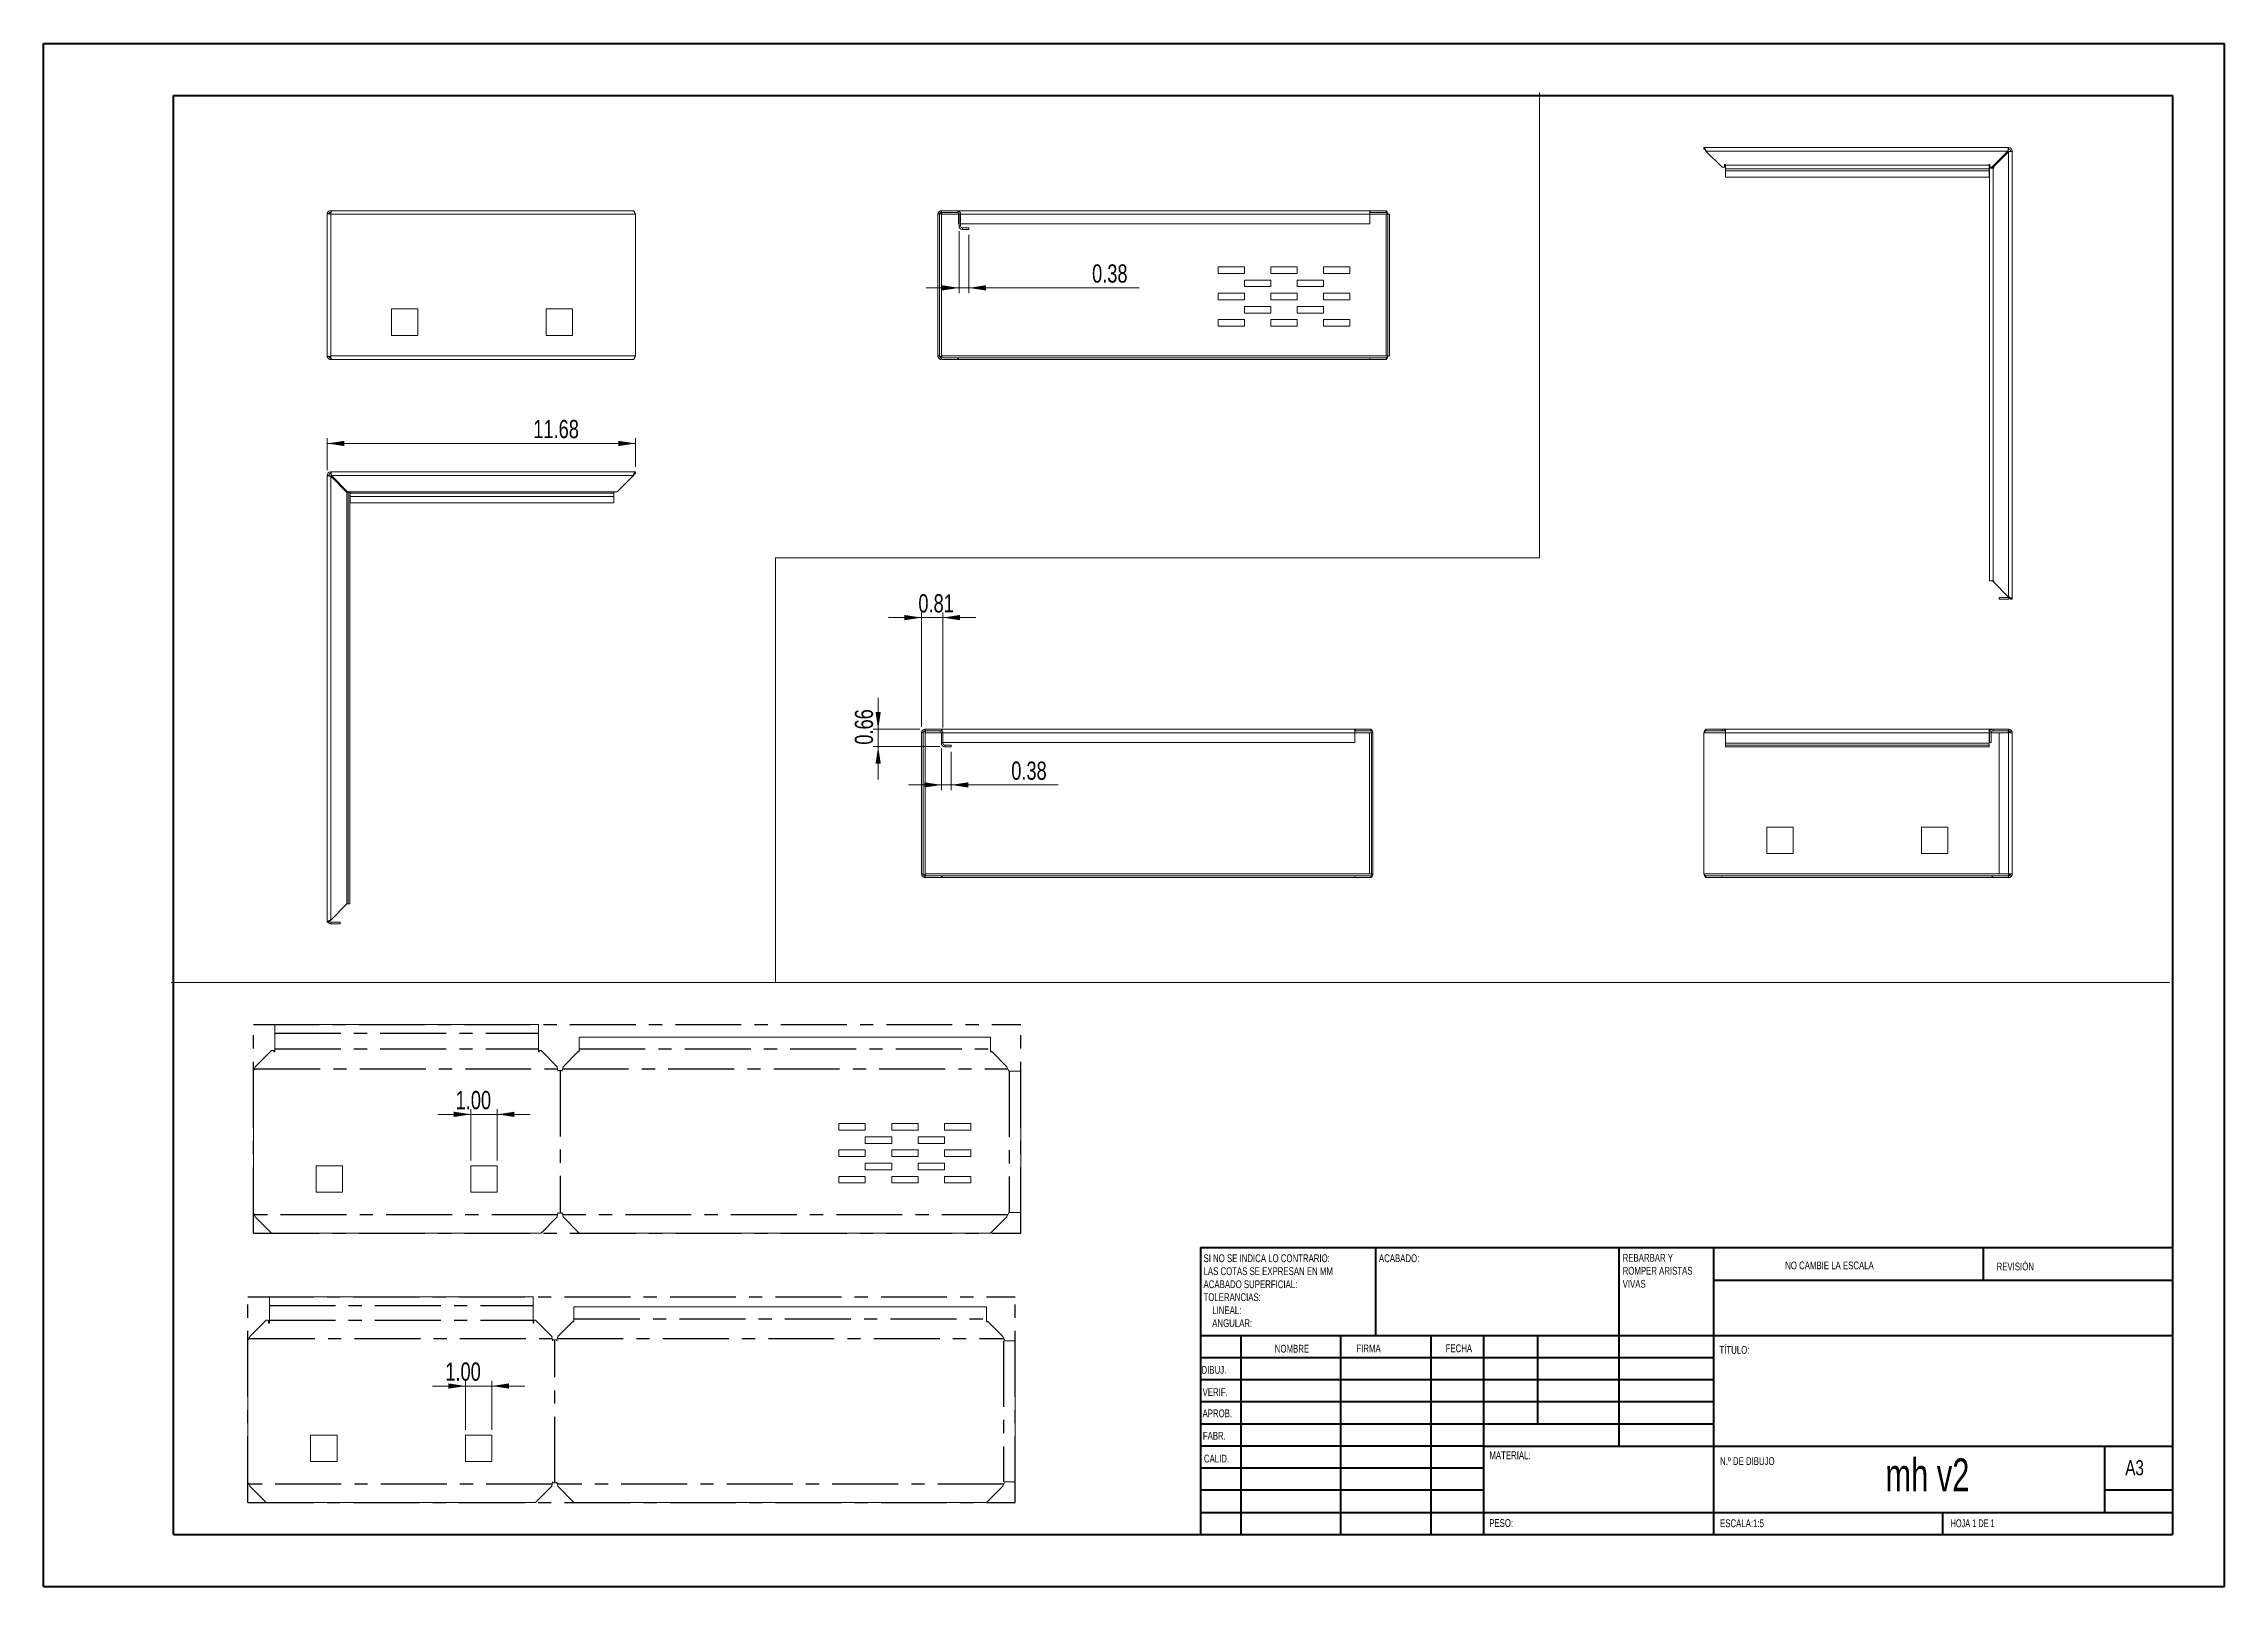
# Paper-space layout 'Hoja4' of a CAD drawing. Header units: inches. Extents: x 0 to 16.5, y 0 to 11.7.
import ezdxf

# ---------------------------------------------------------------- set-up
doc = ezdxf.new("R2010")
doc.units = ezdxf.units.IN
doc.header["$MEASUREMENT"] = 0
doc.linetypes.add('CENTERX2', pattern=[0.8, 0.5, -0.1, 0.1, -0.1])
doc.styles.add('SLDTEXTSTYLE0', font='TXT', dxfattribs={"width": 0.7})
doc.styles.add('SLDTEXTSTYLE1', font='TXT', dxfattribs={"width": 0.75})
doc.styles.add('SLDTEXTSTYLE2', font='TXT', dxfattribs={"width": 0.681818})
doc.dimstyles.new('SLDDIMSTYLE10', dxfattribs={"dimtxt": 0.137795, "dimasz": 0.13, "dimexe": 0, "dimexo": 0.0625, "dimgap": 0.034449, "dimtad": 1, "dimlfac": 5, "dimrnd": 1e-09, "dimzin": 4, "dimdsep": 46, "dimtxsty": 'SLDTEXTSTYLE1', "dimsah": 1, "dimcen": 0.09, "dimadec": 0, "dimazin": 1, "dimtfac": 1, "dimtmove": 0, "dimatfit": 0, "dimfxl": 1, "dimfrac": 2, "dimtolj": 1, "dimtzin": 12, "dimarcsym": 0})
doc.dimstyles.new('SLDDIMSTYLE5', dxfattribs={"dimtxt": 0.137795, "dimasz": 0.13, "dimexe": 0, "dimexo": 0.0625, "dimgap": 0.034449, "dimtad": 1, "dimlfac": 5, "dimrnd": 1e-09, "dimzin": 12, "dimdsep": 46, "dimtxsty": 'SLDTEXTSTYLE1', "dimsah": 1, "dimcen": 0.09, "dimadec": 0, "dimazin": 3, "dimtfac": 1, "dimtofl": 0, "dimtmove": 0, "dimatfit": 3, "dimfxl": 1, "dimfrac": 2, "dimtolj": 1, "dimtzin": 12, "dimarcsym": 0})
doc.dimstyles.new('SLDDIMSTYLE9', dxfattribs={"dimtxt": 0.137795, "dimasz": 0.13, "dimexe": 0, "dimexo": 0.0625, "dimgap": 0.034449, "dimtad": 1, "dimlfac": 5, "dimrnd": 1e-09, "dimdsep": 46, "dimtxsty": 'SLDTEXTSTYLE1', "dimsah": 1, "dimcen": 0.09, "dimadec": 0, "dimazin": 2, "dimtfac": 1, "dimtmove": 0, "dimatfit": 0, "dimfxl": 1, "dimfrac": 2, "dimtolj": 1, "dimtzin": 12, "dimarcsym": 0})

psp = doc.layouts.new('Hoja4')

# ---------------------------------------------------------------- texts
at = {"color": 7, "linetype": 'Continuous', "lineweight": 0}
for s, insert, char_height, attachment_point, style in [('ACABADO:', (10.128, 2.525), 0.05906, 1, 'SLDTEXTSTYLE1'), ('NO CAMBIE LA ESCALA', (13.2084, 2.4704), 0.059055, 1, 'SLDTEXTSTYLE1'), ('REVISIÓN', (14.8113, 2.4626), 0.05906, 1, 'SLDTEXTSTYLE1'), ('NOMBRE', (9.3386, 1.8392), 0.05906, 1, 'SLDTEXTSTYLE1'), ('FIRMA', (9.9572, 1.8416), 0.05906, 1, 'SLDTEXTSTYLE1'), ('FECHA', (10.6336, 1.8422), 0.05906, 1, 'SLDTEXTSTYLE1'), ('TÍTULO:', (12.71, 1.8304), 0.05906, 1, 'SLDTEXTSTYLE1'), ('DIBUJ.', (8.7831, 1.6789), 0.05906, 1, 'SLDTEXTSTYLE1'), ('VERIF.', (8.7909, 1.5106), 0.05906, 1, 'SLDTEXTSTYLE1'), ('APROB.', (8.7906, 1.3496), 0.05906, 1, 'SLDTEXTSTYLE1'), ('FABR.', (8.7927, 1.1791), 0.05906, 1, 'SLDTEXTSTYLE1'), ('CALID.', (8.8011, 1.0065), 0.05906, 1, 'SLDTEXTSTYLE1'), ('MATERIAL:', (10.9655, 1.0315), 0.05906, 1, 'SLDTEXTSTYLE1'), ('N.º DE DIBUJO', (12.7147, 0.9875), 0.059055, 1, 'SLDTEXTSTYLE1'), ('mh v2', (14.2866, 0.9782), 0.25, 2, 'SLDTEXTSTYLE0'), ('A3', (15.7874, 0.9652), 0.11458, 1, 'SLDTEXTSTYLE1'), ('PESO:', (10.9644, 0.5183), 0.059, 1, 'SLDTEXTSTYLE1'), ('ESCALA:1:5', (12.7147, 0.5163), 0.05906, 1, 'SLDTEXTSTYLE1'), ('HOJA 1 DE 1', (14.4629, 0.5163), 0.059055, 1, 'SLDTEXTSTYLE2')]:
    psp.add_mtext(s, dxfattribs=dict(at, insert=insert, char_height=char_height, attachment_point=attachment_point, style=style))

# ---------------------------------------------------------------- blocks, each defined once
blk = doc.blocks.new('SW_NOTE_6')
at = {"color": 0, "linetype": 'Continuous', "lineweight": 0, "attachment_point": 1, "style": 'SLDTEXTSTYLE1'}
for s, insert, char_height in [('REBARBAR Y', (0, 0.076), 0.0591), ('VIVAS', (0, -0.121), 0.0591), ('ROMPER ARISTAS', (0, -0.022), 0.05906)]:
    blk.add_mtext(s, dxfattribs=dict(at, insert=insert, char_height=char_height))
blk = doc.blocks.new('SW_NOTE_7')
at = {"color": 0, "linetype": 'Continuous', "lineweight": 0, "attachment_point": 1, "style": 'SLDTEXTSTYLE1'}
for s, insert, char_height in [('SI NO SE INDICA LO CONTRARIO:', (0, 0.076), 0.05906), ('ACABADO SUPERFICIAL:', (0, -0.121), 0.05906), ('LAS COTAS SE EXPRESAN EN MM', (0, -0.022), 0.05906), ('TOLERANCIAS:', (0, -0.219), 0.05906), ('LINEAL:', (0.066, -0.318), 0.0591), ('ANGULAR:', (0.066, -0.416), 0.0591)]:
    blk.add_mtext(s, dxfattribs=dict(at, insert=insert, char_height=char_height))
blk = doc.blocks.new('_D_19')
at = {"color": 7, "linetype": 'Continuous', "lineweight": 0}
for p, q in [((2.153, 8.468), (2.153, 8.71)), ((2.153, 8.671), (4.49, 8.671)), ((4.49, 8.495), (4.49, 8.71))]:
    blk.add_line(p, q, dxfattribs=at)
for points in [[(2.153, 8.671), (2.283, 8.651), (2.283, 8.691)], [(4.49, 8.671), (4.36, 8.691), (4.36, 8.651)]]:
    blk.add_solid(points, dxfattribs=at)
at = {"color": 7, "linetype": 'Continuous', "lineweight": 0, "insert": (3.716, 8.849), "char_height": 0.1378, "attachment_point": 1, "style": 'SLDTEXTSTYLE1'}
blk.add_mtext('11.68', dxfattribs=at)
blk = doc.blocks.new('_D_20')
at = {"color": 7, "linetype": 'Continuous', "lineweight": 0}
for p, q in [((6.944, 10.28), (6.944, 9.811)), ((7.019, 10.253), (7.019, 9.811)), ((6.944, 9.85), (6.694, 9.85)), ((6.944, 9.85), (7.019, 9.85)), ((7.019, 9.85), (8.309, 9.85))]:
    blk.add_line(p, q, dxfattribs=at)
for points in [[(6.944, 9.85), (6.814, 9.87), (6.814, 9.83)], [(7.019, 9.85), (7.149, 9.83), (7.149, 9.87)]]:
    blk.add_solid(points, dxfattribs=at)
at = {"color": 7, "linetype": 'Continuous', "lineweight": 0, "insert": (7.953, 10.028), "char_height": 0.1378, "attachment_point": 1, "style": 'SLDTEXTSTYLE1'}
blk.add_mtext('0.38', dxfattribs=at)
blk = doc.blocks.new('_D_21')
at = {"color": 7, "linetype": 'Continuous', "lineweight": 0}
for p, q in [((3.243, 3.586), (2.993, 3.586)), ((3.243, 3.236), (3.243, 3.625)), ((3.443, 3.586), (3.243, 3.586)), ((3.443, 3.236), (3.443, 3.625)), ((3.443, 3.586), (3.693, 3.586))]:
    blk.add_line(p, q, dxfattribs=at)
for points in [[(3.243, 3.586), (3.113, 3.606), (3.113, 3.566)], [(3.443, 3.586), (3.573, 3.566), (3.573, 3.606)]]:
    blk.add_solid(points, dxfattribs=at)
at = {"color": 7, "linetype": 'Continuous', "lineweight": 0, "insert": (3.127, 3.763), "char_height": 0.1378, "attachment_point": 1, "style": 'SLDTEXTSTYLE1'}
blk.add_mtext('1.00', dxfattribs=at)
blk = doc.blocks.new('_D_22')
at = {"color": 7, "linetype": 'Continuous', "lineweight": 0}
for p, q in [((6.81, 6.36), (6.81, 6.043)), ((6.885, 6.333), (6.885, 6.043)), ((6.81, 6.083), (6.56, 6.083)), ((6.885, 6.083), (6.81, 6.083)), ((6.885, 6.083), (7.696, 6.083))]:
    blk.add_line(p, q, dxfattribs=at)
for points in [[(6.81, 6.083), (6.68, 6.103), (6.68, 6.063)], [(6.885, 6.083), (7.015, 6.063), (7.015, 6.103)]]:
    blk.add_solid(points, dxfattribs=at)
at = {"color": 7, "linetype": 'Continuous', "lineweight": 0, "insert": (7.34, 6.26), "char_height": 0.1378, "attachment_point": 1, "style": 'SLDTEXTSTYLE1'}
blk.add_mtext('0.38', dxfattribs=at)
blk = doc.blocks.new('_D_23')
at = {"color": 7, "linetype": 'Continuous', "lineweight": 0}
for p, q in [((6.331, 6.505), (6.331, 6.744)), ((6.648, 6.505), (6.292, 6.505)), ((6.331, 6.373), (6.331, 6.505)), ((6.798, 6.373), (6.292, 6.373)), ((6.331, 6.373), (6.331, 6.123))]:
    blk.add_line(p, q, dxfattribs=at)
for points in [[(6.331, 6.505), (6.351, 6.635), (6.311, 6.635)], [(6.331, 6.373), (6.311, 6.243), (6.351, 6.243)]]:
    blk.add_solid(points, dxfattribs=at)
at = {"color": 7, "linetype": 'Continuous', "lineweight": 0, "insert": (6.154, 6.388), "char_height": 0.1378, "attachment_point": 1, "rotation": 90, "style": 'SLDTEXTSTYLE1'}
blk.add_mtext('0.66', dxfattribs=at)
blk = doc.blocks.new('_D_24')
at = {"color": 7, "linetype": 'Continuous', "lineweight": 0}
for p, q in [((6.66, 7.351), (6.41, 7.351)), ((6.66, 6.524), (6.66, 7.39)), ((6.66, 7.351), (6.822, 7.351)), ((6.822, 6.517), (6.822, 7.39)), ((6.822, 7.351), (7.072, 7.351))]:
    blk.add_line(p, q, dxfattribs=at)
for points in [[(6.66, 7.351), (6.53, 7.371), (6.53, 7.331)], [(6.822, 7.351), (6.952, 7.331), (6.952, 7.371)]]:
    blk.add_solid(points, dxfattribs=at)
at = {"color": 7, "linetype": 'Continuous', "lineweight": 0, "insert": (6.636, 7.528), "char_height": 0.1378, "attachment_point": 1, "style": 'SLDTEXTSTYLE1'}
blk.add_mtext('0.81', dxfattribs=at)
blk = doc.blocks.new('_D_25')
at = {"color": 7, "linetype": 'Continuous', "lineweight": 0}
for p, q in [((3.202, 1.527), (2.952, 1.527)), ((3.202, 1.194), (3.202, 1.566)), ((3.402, 1.527), (3.202, 1.527)), ((3.402, 1.194), (3.402, 1.566)), ((3.402, 1.527), (3.652, 1.527))]:
    blk.add_line(p, q, dxfattribs=at)
for points in [[(3.202, 1.527), (3.072, 1.547), (3.072, 1.507)], [(3.402, 1.527), (3.532, 1.507), (3.532, 1.547)]]:
    blk.add_solid(points, dxfattribs=at)
at = {"color": 7, "linetype": 'Continuous', "lineweight": 0, "insert": (3.049, 1.705), "char_height": 0.1378, "attachment_point": 1, "style": 'SLDTEXTSTYLE1'}
blk.add_mtext('1.00', dxfattribs=at)

# ---------------------------------------------------------------- dimensions: what is measured, and where the dimension line sits
at = {"color": 7, "linetype": 'Continuous', "lineweight": 0}
for base, p1, p2, dimstyle, picture, middle in [((7.0192766926, 9.8501475829), (6.9442766926, 10.3195499689), (7.0192766926, 10.2925899689), 'SLDDIMSTYLE9', '_D_20', (8.1309670841, 9.8501475829)), ((4.48976, 8.67098), (2.1528, 8.42843), (4.48976, 8.45539), 'SLDDIMSTYLE5', '_D_19', (3.94472, 8.67098)), ((6.8221, 7.3507), (6.6602, 6.4846), (6.8221, 6.4776), 'SLDDIMSTYLE9', '_D_24', (6.8145, 7.3507)), ((6.8101753219, 6.0827235864), (6.8851753219, 6.3726243804), (6.8101753219, 6.3995843804), 'SLDDIMSTYLE9', '_D_22', (7.5182501996, 6.0827235864)), ((3.243, 3.5856), (3.443, 3.1968), (3.243, 3.1968), 'SLDDIMSTYLE10', '_D_21', (3.3051, 3.5856)), ((3.2023, 1.527), (3.4023, 1.1542), (3.2023, 1.1542), 'SLDDIMSTYLE10', '_D_25', (3.2268, 1.527))]:
    dim = psp.add_linear_dim(base=base, p1=p1, p2=p2, dimstyle=dimstyle, dxfattribs=at)
    dim.commit()
    dim.dimension.update_dxf_attribs({"geometry": picture, "text_midpoint": middle, "dimtype": 160})
dim = psp.add_linear_dim(base=(6.3314, 6.5046), p1=(6.8371, 6.3726), p2=(6.6872, 6.5046), angle=90, dimstyle='SLDDIMSTYLE9', dxfattribs=at)
dim.commit()
dim.dimension.update_dxf_attribs({"geometry": '_D_23', "text_midpoint": (6.3314, 6.5662), "dimtype": 160})

# ---------------------------------------------------------------- linework, layer by layer
at = {"color": 7, "linetype": 'Continuous', "lineweight": 40}
for p, q in [((0.0031, 0.0085), (0.0031, 11.7014)), ((0.0031, 11.7014), (16.5385, 11.7014)), ((16.5385, 0.0085), (16.5385, 11.7014)), ((0.9874, 0.4022), (0.9874, 11.3077)), ((0.9874, 11.3077), (16.1448, 11.3077)), ((16.1448, 11.3077), (16.1448, 0.4022)), ((8.7748, 2.5774), (16.1448, 2.5774)), ((8.7748, 2.5774), (8.7748, 0.4022)), ((10.1055, 1.9081), (10.1055, 2.5774)), ((11.948, 2.5774), (11.948, 1.0714)), ((12.6645, 2.5774), (12.6645, 0.4022)), ((14.7118, 2.3264), (14.7118, 2.5774)), ((16.1448, 2.3264), (12.6645, 2.3264)), ((16.1448, 1.9081), (8.7748, 1.9081)), ((9.0818, 1.9081), (9.0818, 0.4022)), ((9.8374, 1.9081), (9.8374, 0.4022)), ((10.5227, 1.9081), (10.5227, 0.4022)), ((10.9244, 0.4022), (10.9244, 1.9081)), ((11.3338, 1.2388), (11.3338, 1.9081)), ((12.6645, 1.7407), (8.7748, 1.7407)), ((12.6645, 1.5734), (8.7748, 1.5734)), ((12.6645, 1.4061), (8.7748, 1.4061)), ((12.6645, 1.2388), (8.7748, 1.2388)), ((10.9244, 1.0714), (8.7748, 1.0714)), ((10.9244, 1.0714), (16.1448, 1.0714)), ((15.633, 0.5695), (15.633, 1.0714)), ((10.9244, 0.9041), (8.7748, 0.9041)), ((10.9244, 0.7368), (8.7748, 0.7368)), ((16.1448, 0.7368), (15.633, 0.7368)), ((8.7748, 0.5695), (16.1448, 0.5695)), ((14.4047, 0.4022), (14.4047, 0.5695)), ((0.9874, 0.4022), (16.1448, 0.4022)), ((0.0031, 0.0085), (16.5385, 0.0085))]:
    psp.add_line(p, q, dxfattribs=at)
at = {"color": 7, "linetype": 'Continuous', "lineweight": 0}
for p, q in [((11.3443, 11.3313), (11.3443, 7.8045)), ((5.5534, 7.8045), (11.3443, 7.8045)), ((5.5534, 7.8045), (5.5534, 4.5844)), ((0.9696, 4.5844), (16.1243, 4.5844))]:
    psp.add_line(p, q, dxfattribs=at)
at = {"color": 7, "linetype": 'Continuous', "lineweight": 15}
for p, q in [((12.5927, 10.9021), (12.5927, 10.9141)), ((12.5927, 10.9141), (14.9027, 10.9141)), ((14.9027, 10.9141), (14.9027, 10.9021)), ((12.7307, 10.7641), (12.6077, 10.8871)), ((12.6077, 10.8871), (14.8972, 10.8871)), ((12.7493, 10.7641), (12.7307, 10.7641)), ((12.7552, 10.7851), (12.7493, 10.7851)), ((12.7493, 10.7851), (12.7493, 10.7641)), ((12.7493, 10.7641), (12.7552, 10.7641)), ((12.7552, 10.7791), (12.7552, 10.7851)), ((12.7552, 10.7791), (14.7552, 10.7791)), ((12.7552, 10.7522), (12.7552, 10.7791)), ((14.7552, 10.7522), (12.7552, 10.7522)), ((12.7552, 10.7522), (12.7552, 10.7372)), ((14.7612, 10.7851), (14.7552, 10.7851)), ((14.7552, 10.7851), (14.7552, 10.7791)), ((14.7552, 10.7791), (14.7552, 10.7522)), ((14.7552, 10.7641), (14.7612, 10.7641)), ((14.7552, 10.7372), (14.7552, 10.7522)), ((14.7578, 7.6298), (14.7578, 10.7585)), ((14.7578, 10.7585), (14.7847, 10.7585)), ((14.7612, 10.7641), (14.7612, 10.7851)), ((14.7742, 10.7641), (14.7612, 10.7641)), ((14.8972, 10.8871), (14.7742, 10.7641)), ((14.7857, 10.7645), (14.7797, 10.7585)), ((14.7847, 10.7585), (14.7847, 7.6298)), ((14.7907, 10.7585), (14.7847, 10.7585)), ((14.7857, 10.7645), (14.9027, 10.8815)), ((14.7857, 10.7645), (14.7907, 10.7645)), ((14.7907, 10.7645), (14.7907, 10.7585)), ((14.9027, 7.5068), (14.9027, 10.8815)), ((14.9297, 10.8871), (14.9177, 10.8871)), ((14.9297, 10.8871), (14.9297, 7.5187)), ((12.7552, 10.7372), (14.7552, 10.7372)), ((12.7552, 10.6891), (12.7552, 10.7372)), ((14.7552, 10.6891), (12.7552, 10.6891)), ((14.7552, 10.7372), (14.7552, 10.6891)), ((2.1798, 10.4345), (2.1798, 10.4226)), ((2.1853, 10.4345), (2.1798, 10.4345)), ((4.4748, 10.4345), (2.1853, 10.4345)), ((6.8112, 10.4226), (6.8112, 10.4345)), ((6.8112, 10.4345), (6.9343, 10.4345)), ((6.8112, 10.4226), (6.9343, 10.4226)), ((6.9343, 10.4345), (6.9343, 10.4226)), ((6.9398, 10.4345), (6.9343, 10.4345)), ((6.9398, 10.4324), (6.9398, 10.4345)), ((6.9398, 10.4345), (10.0585, 10.4345)), ((6.9398, 10.4076), (6.9398, 10.4182)), ((10.0585, 10.4345), (10.0585, 10.4076)), ((10.0645, 10.4345), (10.0585, 10.4345)), ((10.0585, 10.4226), (10.0645, 10.4226)), ((10.0645, 10.4226), (10.0645, 10.4345)), ((10.0645, 10.4345), (10.1816, 10.4345)), ((10.0645, 10.4226), (10.1816, 10.4226)), ((10.1816, 10.4226), (10.1816, 10.4345)), ((2.1528, 10.4126), (2.1528, 10.4076)), ((2.1798, 10.4126), (2.1528, 10.4126)), ((2.1528, 10.4076), (2.1528, 9.3345)), ((2.1798, 10.4126), (2.1798, 10.4076)), ((4.4898, 10.4076), (2.1798, 10.4076)), ((2.1798, 10.4076), (2.1798, 9.3345)), ((4.4898, 10.4076), (4.4898, 9.3345)), ((6.7962, 10.4076), (6.7843, 10.4076)), ((6.7843, 10.4076), (6.7843, 9.3345)), ((6.7962, 10.4126), (6.8112, 10.4126)), ((6.7962, 10.4076), (6.7962, 9.3345)), ((6.8112, 10.4126), (6.8112, 10.4076)), ((6.8112, 10.4076), (6.9398, 10.4076)), ((6.8112, 10.4076), (6.8112, 9.3345)), ((6.9398, 10.3345), (6.9398, 10.4076)), ((6.9443, 10.4076), (6.9398, 10.4076)), ((6.9443, 10.3345), (6.9398, 10.3345)), ((6.9443, 10.3195), (6.9443, 10.4076)), ((6.9443, 10.4076), (6.9562, 10.4076)), ((6.9562, 10.3195), (6.9443, 10.3195)), ((6.9562, 10.3195), (6.9562, 10.4076)), ((10.0585, 10.4076), (6.9562, 10.4076)), ((10.0585, 10.3345), (6.9562, 10.3345)), ((6.9712, 10.3045), (6.9712, 10.2926)), ((6.9712, 10.3045), (7.0193, 10.3045)), ((6.9712, 10.2926), (7.0193, 10.2926)), ((7.0193, 10.2926), (7.0193, 10.3045)), ((10.0585, 10.4076), (10.0585, 10.3345)), ((10.0585, 10.4076), (10.1816, 10.4076)), ((10.1816, 10.4076), (10.1816, 9.3345)), ((10.1966, 10.4076), (10.1816, 10.4076)), ((10.1966, 10.4076), (10.1966, 9.3345)), ((10.2085, 10.4076), (10.1966, 10.4076)), ((10.2085, 10.4076), (10.2085, 9.3345)), ((9.1085, 10.0097), (8.9085, 10.0097)), ((8.9085, 10.0097), (8.9085, 9.9597)), ((8.9085, 9.9597), (9.1085, 9.9597)), ((9.1085, 9.9597), (9.1085, 10.0097)), ((9.5085, 10.0097), (9.3085, 10.0097)), ((9.3085, 10.0097), (9.3085, 9.9597)), ((9.3085, 9.9597), (9.5085, 9.9597)), ((9.5085, 9.9597), (9.5085, 10.0097)), ((9.9085, 10.0097), (9.7085, 10.0097)), ((9.7085, 10.0097), (9.7085, 9.9597)), ((9.7085, 9.9597), (9.9085, 9.9597)), ((9.9085, 9.9597), (9.9085, 10.0097)), ((9.1085, 9.8097), (8.9085, 9.8097)), ((8.9085, 9.8097), (8.9085, 9.7597)), ((8.9085, 9.7597), (9.1085, 9.7597)), ((9.3085, 9.9097), (9.1085, 9.9097)), ((9.1085, 9.9097), (9.1085, 9.8597)), ((9.1085, 9.8597), (9.3085, 9.8597)), ((9.1085, 9.7597), (9.1085, 9.8097)), ((9.3085, 9.8597), (9.3085, 9.9097)), ((9.5085, 9.8097), (9.3085, 9.8097)), ((9.3085, 9.8097), (9.3085, 9.7597)), ((9.3085, 9.7597), (9.5085, 9.7597)), ((9.7085, 9.9097), (9.5085, 9.9097)), ((9.5085, 9.9097), (9.5085, 9.8597)), ((9.5085, 9.8597), (9.7085, 9.8597)), ((9.5085, 9.7597), (9.5085, 9.8097)), ((9.7085, 9.8597), (9.7085, 9.9097)), ((9.9085, 9.8097), (9.7085, 9.8097)), ((9.7085, 9.8097), (9.7085, 9.7597)), ((9.7085, 9.7597), (9.9085, 9.7597)), ((9.9085, 9.7597), (9.9085, 9.8097)), ((2.64, 9.6903), (2.64, 9.4903)), ((2.84, 9.6903), (2.64, 9.6903)), ((2.84, 9.4903), (2.84, 9.6903)), ((3.8145, 9.6903), (3.8145, 9.4903)), ((4.0145, 9.6903), (3.8145, 9.6903)), ((4.0145, 9.4903), (4.0145, 9.6903)), ((9.1085, 9.6097), (8.9085, 9.6097)), ((8.9085, 9.6097), (8.9085, 9.5597)), ((9.3085, 9.7097), (9.1085, 9.7097)), ((9.1085, 9.7097), (9.1085, 9.6597)), ((9.1085, 9.6597), (9.3085, 9.6597)), ((9.1085, 9.5597), (9.1085, 9.6097)), ((9.3085, 9.6597), (9.3085, 9.7097)), ((9.5085, 9.6097), (9.3085, 9.6097)), ((9.3085, 9.6097), (9.3085, 9.5597)), ((9.7085, 9.7097), (9.5085, 9.7097)), ((9.5085, 9.7097), (9.5085, 9.6597)), ((9.5085, 9.6597), (9.7085, 9.6597)), ((9.5085, 9.5597), (9.5085, 9.6097)), ((9.7085, 9.6597), (9.7085, 9.7097)), ((9.9085, 9.6097), (9.7085, 9.6097)), ((9.7085, 9.6097), (9.7085, 9.5597)), ((9.9085, 9.5597), (9.9085, 9.6097)), ((2.64, 9.4903), (2.84, 9.4903)), ((3.8145, 9.4903), (4.0145, 9.4903)), ((8.9085, 9.5597), (9.1085, 9.5597)), ((9.3085, 9.5597), (9.5085, 9.5597)), ((9.7085, 9.5597), (9.9085, 9.5597)), ((2.1528, 9.3345), (2.1528, 9.3295)), ((2.1528, 9.3295), (2.1798, 9.3295)), ((2.1798, 9.3345), (4.4898, 9.3345)), ((2.1798, 9.3345), (2.1798, 9.3295)), ((2.1798, 9.3075), (2.1798, 9.3195)), ((2.1798, 9.3195), (2.1818, 9.3195)), ((2.1798, 9.3075), (2.1853, 9.3075)), ((2.1853, 9.3075), (4.4748, 9.3075)), ((6.7962, 9.3345), (6.7843, 9.3345)), ((6.8112, 9.3295), (6.7962, 9.3295)), ((10.1816, 9.3345), (6.8112, 9.3345)), ((6.8112, 9.3345), (6.8112, 9.3295)), ((6.8112, 9.3195), (6.8112, 9.3075)), ((6.9343, 9.3195), (6.8112, 9.3195)), ((6.9343, 9.3075), (6.8112, 9.3075)), ((6.9343, 9.3075), (6.9343, 9.3195)), ((6.9343, 9.3195), (6.9398, 9.3195)), ((6.9343, 9.3075), (6.9398, 9.3075)), ((6.9398, 9.3075), (6.9398, 9.3195)), ((10.0585, 9.3195), (6.9398, 9.3195)), ((10.0585, 9.3075), (6.9398, 9.3075)), ((10.0585, 9.3075), (10.0585, 9.3195)), ((10.1816, 9.3195), (10.0585, 9.3195)), ((10.1816, 9.3075), (10.0585, 9.3075)), ((10.1816, 9.3345), (10.1966, 9.3345)), ((10.1816, 9.3195), (10.1816, 9.3075)), ((10.2085, 9.3345), (10.1966, 9.3345)), ((2.1798, 8.4554), (4.4898, 8.4554)), ((2.1798, 8.4554), (2.1798, 8.4434)), ((4.4898, 8.4434), (4.4898, 8.4554)), ((2.1528, 5.0581), (2.1528, 8.4284)), ((2.1648, 8.4284), (2.1528, 8.4284)), ((2.1798, 5.0581), (2.1798, 8.4229)), ((2.1798, 8.4229), (2.3028, 8.2998)), ((2.1853, 8.4284), (4.4748, 8.4284)), ((2.3084, 8.3054), (2.1853, 8.4284)), ((2.3028, 5.1811), (2.3028, 8.2998)), ((2.3128, 8.2998), (2.3028, 8.2998)), ((2.3084, 8.3054), (4.3517, 8.3054)), ((2.3248, 8.2998), (2.3128, 8.2998)), ((2.3128, 5.1811), (2.3128, 8.2998)), ((2.3248, 5.1811), (2.3248, 8.2998)), ((2.3273, 8.3054), (2.3273, 8.2954)), ((2.3273, 8.2954), (4.3273, 8.2954)), ((2.3273, 8.2684), (2.3273, 8.2954)), ((4.3273, 8.2684), (2.3273, 8.2684)), ((2.3273, 8.2204), (2.3273, 8.2684)), ((4.3273, 8.2954), (4.3273, 8.3054)), ((4.3273, 8.2954), (4.3273, 8.2684)), ((4.3273, 8.2684), (4.3273, 8.2204)), ((4.3517, 8.3054), (4.4748, 8.4284)), ((4.3273, 8.2204), (2.3273, 8.2204)), ((14.7847, 7.6298), (14.7578, 7.6298)), ((14.7797, 7.6298), (14.7857, 7.6238)), ((14.7847, 7.6298), (14.7907, 7.6298)), ((14.9027, 7.5068), (14.7857, 7.6238)), ((14.7907, 7.6238), (14.7857, 7.6238)), ((14.7907, 7.6298), (14.7907, 7.6238)), ((14.8297, 7.4918), (14.8297, 7.5037)), ((14.8297, 7.5037), (14.9027, 7.5037)), ((14.8297, 7.4918), (14.9027, 7.4918)), ((14.9027, 7.5037), (14.9027, 7.4918)), ((14.9177, 7.4918), (14.9297, 7.4918)), ((14.9297, 7.4918), (14.9297, 7.5187)), ((6.6722, 6.4776), (6.6602, 6.4776)), ((6.6602, 6.4776), (6.6602, 5.4085)), ((6.6722, 6.4776), (6.6722, 5.4085)), ((6.6739, 6.4846), (6.6872, 6.4846)), ((6.6872, 6.4926), (6.6872, 6.5046)), ((6.8102, 6.5046), (6.6872, 6.5046)), ((6.8102, 6.4926), (6.6872, 6.4926)), ((6.6872, 6.4846), (6.6872, 6.4776)), ((6.6872, 6.4776), (6.8102, 6.4776)), ((6.6872, 6.4776), (6.6872, 5.4085)), ((6.8102, 6.5046), (6.8102, 6.4926)), ((6.8102, 6.5046), (6.8157, 6.5046)), ((6.8102, 6.3996), (6.8102, 6.4776)), ((6.8102, 6.4776), (6.8221, 6.4776)), ((6.8157, 6.5046), (9.9445, 6.5046)), ((6.8157, 6.4951), (6.8157, 6.5046)), ((6.8221, 6.3996), (6.8221, 6.4776)), ((9.9445, 6.4776), (6.8221, 6.4776)), ((9.9445, 6.5046), (9.9445, 6.4776)), ((9.9445, 6.5046), (9.9505, 6.5046)), ((9.9445, 6.4926), (9.9505, 6.4926)), ((9.9445, 6.4776), (9.9445, 6.4046)), ((9.9445, 6.4776), (10.0556, 6.4776)), ((9.9505, 6.4926), (9.9505, 6.5046)), ((10.0675, 6.5046), (9.9505, 6.5046)), ((10.0675, 6.4926), (9.9505, 6.4926)), ((10.0706, 6.4776), (10.0556, 6.4776)), ((10.0556, 6.4776), (10.0556, 5.4085)), ((10.0675, 6.4926), (10.0675, 6.5046)), ((10.0825, 6.4776), (10.0706, 6.4776)), ((10.0706, 5.4085), (10.0706, 6.4776)), ((10.0825, 5.4085), (10.0825, 6.4776)), ((12.5927, 6.4776), (12.7552, 6.4776)), ((12.5927, 6.4776), (12.5927, 5.4085)), ((12.6077, 6.4926), (12.6077, 6.5046)), ((12.7307, 6.5046), (12.6077, 6.5046)), ((12.7307, 6.4926), (12.6077, 6.4926)), ((12.7307, 6.5046), (12.7307, 6.4926)), ((12.7493, 6.5046), (12.7307, 6.5046)), ((12.7493, 6.4926), (12.7307, 6.4926)), ((12.7493, 6.4926), (12.7493, 6.5046)), ((12.7552, 6.5046), (12.7493, 6.5046)), ((12.7493, 6.4926), (12.7552, 6.4926)), ((12.7552, 6.5046), (14.7552, 6.5046)), ((12.7552, 6.4776), (12.7552, 6.5046)), ((14.7552, 6.4776), (12.7552, 6.4776)), ((12.7552, 6.3996), (12.7552, 6.4776)), ((14.7552, 6.5046), (14.7552, 6.4776)), ((14.7612, 6.5046), (14.7552, 6.5046)), ((14.7552, 6.4926), (14.7612, 6.4926)), ((14.7552, 6.4776), (14.7552, 6.3996)), ((14.7552, 6.4776), (14.7578, 6.4776)), ((14.7697, 6.4776), (14.7578, 6.4776)), ((14.7578, 6.4776), (14.7578, 6.4046)), ((14.7612, 6.4926), (14.7612, 6.5046)), ((14.7742, 6.5046), (14.7612, 6.5046)), ((14.7623, 6.4926), (14.7612, 6.4926)), ((14.7697, 6.4776), (14.7697, 6.4046)), ((14.7697, 6.4776), (14.8297, 6.4776)), ((14.7742, 6.5024), (14.7742, 6.5046)), ((14.7847, 6.5046), (14.7742, 6.5046)), ((14.7847, 6.4926), (14.7847, 6.5046)), ((14.7847, 6.5046), (14.7857, 6.5046)), ((14.7847, 6.4926), (14.7857, 6.4926)), ((14.7857, 6.4926), (14.7857, 6.5046)), ((14.9027, 6.5046), (14.7857, 6.5046)), ((14.9027, 6.4926), (14.7857, 6.4926)), ((14.8297, 5.4085), (14.8297, 6.4776)), ((14.8297, 6.4776), (14.9027, 6.4776)), ((14.9027, 6.4926), (14.9027, 6.5046)), ((14.9027, 6.4846), (14.9027, 6.4776)), ((14.9027, 6.4846), (14.9161, 6.4846)), ((14.9027, 5.4085), (14.9027, 6.4776)), ((14.9027, 6.4776), (14.9177, 6.4776)), ((14.9177, 6.4776), (14.9297, 6.4776)), ((14.9297, 6.4776), (14.9297, 5.4085)), ((6.8221, 6.3996), (6.8102, 6.3996)), ((9.9445, 6.4046), (6.8221, 6.4046)), ((6.8371, 6.3846), (6.8371, 6.3726)), ((6.8852, 6.3846), (6.8371, 6.3846)), ((6.8852, 6.3726), (6.8371, 6.3726)), ((6.8852, 6.3726), (6.8852, 6.3846)), ((12.7552, 6.3996), (12.7552, 6.3846)), ((14.7552, 6.3996), (12.7552, 6.3996)), ((12.7552, 6.3726), (12.7552, 6.3846)), ((14.7552, 6.3846), (12.7552, 6.3846)), ((14.7552, 6.3726), (12.7552, 6.3726)), ((14.7552, 6.3846), (14.7552, 6.3996)), ((14.7552, 6.3726), (14.7552, 6.3846)), ((14.7578, 6.4046), (14.7697, 6.4046)), ((13.268, 5.7623), (13.068, 5.7623)), ((13.068, 5.7623), (13.068, 5.5623)), ((13.268, 5.5623), (13.268, 5.7623)), ((14.4425, 5.7623), (14.2425, 5.7623)), ((14.2425, 5.7623), (14.2425, 5.5623)), ((14.4425, 5.5623), (14.4425, 5.7623)), ((13.068, 5.5623), (13.268, 5.5623)), ((14.2425, 5.5623), (14.4425, 5.5623)), ((6.6722, 5.4085), (6.6602, 5.4085)), ((6.6602, 5.4085), (6.6602, 5.4015)), ((6.6602, 5.4015), (6.6611, 5.4015)), ((6.6872, 5.4015), (6.6738, 5.4015)), ((10.0556, 5.4085), (6.6872, 5.4085)), ((6.6872, 5.4085), (6.6872, 5.4015)), ((6.6872, 5.3935), (6.6872, 5.3815)), ((6.6872, 5.3935), (6.8102, 5.3935)), ((6.6872, 5.3815), (6.8102, 5.3815)), ((6.8102, 5.3815), (6.8102, 5.3935)), ((6.8102, 5.3935), (6.8157, 5.3935)), ((6.8102, 5.3815), (6.8157, 5.3815)), ((6.8157, 5.3935), (6.8157, 5.3815)), ((6.8157, 5.3935), (9.9445, 5.3935)), ((6.8157, 5.3815), (9.9445, 5.3815)), ((9.9445, 5.3815), (9.9445, 5.3935)), ((9.9445, 5.3935), (10.0675, 5.3935)), ((9.9445, 5.3815), (10.0675, 5.3815)), ((10.0556, 5.4085), (10.0706, 5.4085)), ((10.0675, 5.3935), (10.0675, 5.3815)), ((10.0825, 5.4085), (10.0706, 5.4085)), ((14.8297, 5.4085), (12.5927, 5.4085)), ((12.6077, 5.3935), (12.6077, 5.3815)), ((12.6077, 5.3935), (12.7307, 5.3935)), ((12.6077, 5.3815), (12.7307, 5.3815)), ((12.7307, 5.3815), (12.7307, 5.3935)), ((12.7307, 5.3935), (14.7742, 5.3935)), ((12.7307, 5.3815), (14.7742, 5.3815)), ((14.7742, 5.3815), (14.7742, 5.3935)), ((14.7742, 5.3935), (14.7797, 5.3935)), ((14.7742, 5.3815), (14.7797, 5.3815)), ((14.7797, 5.3815), (14.7797, 5.3935)), ((14.7797, 5.3935), (14.9027, 5.3935)), ((14.7797, 5.3815), (14.9027, 5.3815)), ((14.9027, 5.4085), (14.8297, 5.4085)), ((14.9177, 5.4085), (14.9027, 5.4085)), ((14.9027, 5.4015), (14.9027, 5.4085)), ((14.9161, 5.4015), (14.9027, 5.4015)), ((14.9027, 5.3935), (14.9027, 5.3815)), ((14.9177, 5.4085), (14.9297, 5.4085)), ((14.9287, 5.4015), (14.9297, 5.4015)), ((14.9297, 5.4085), (14.9297, 5.4015)), ((2.1798, 5.0581), (2.3028, 5.1811)), ((2.3028, 5.1811), (2.3128, 5.1811)), ((2.3248, 5.1811), (2.3128, 5.1811)), ((2.1528, 5.0431), (2.1528, 5.0581)), ((2.1574, 5.0431), (2.1528, 5.0431)), ((2.1648, 5.0431), (2.1574, 5.0431)), ((2.1798, 5.0431), (2.1798, 5.0311)), ((2.2528, 5.0431), (2.1798, 5.0431)), ((2.2528, 5.0311), (2.1798, 5.0311)), ((2.2528, 5.0311), (2.2528, 5.0431)), ((1.7558, 4.0592), (1.7558, 4.2671)), ((1.7558, 4.2671), (3.7558, 4.2671)), ((3.7558, 4.2671), (3.7558, 4.0592)), ((4.0649, 4.1711), (4.0649, 4.0592)), ((7.1835, 4.1711), (4.0649, 4.1711)), ((7.1835, 4.0592), (7.1835, 4.1711)), ((1.6083, 3.9471), (1.7313, 4.0701)), ((1.7313, 4.0701), (1.7498, 4.0701)), ((1.7498, 4.0701), (1.7498, 4.0592)), ((1.7498, 4.0592), (1.7558, 4.0592)), ((3.7558, 4.0592), (3.7618, 4.0592)), ((3.7618, 4.0592), (3.7618, 4.0701)), ((3.7618, 4.0701), (3.7747, 4.0701)), ((3.8977, 3.9471), (3.7747, 4.0701)), ((4.0589, 4.0642), (3.9418, 3.9471)), ((4.0589, 4.0642), (4.0589, 4.0592)), ((4.0589, 4.0592), (4.0649, 4.0592)), ((7.1835, 4.0592), (7.1895, 4.0592)), ((7.1895, 4.0642), (7.3066, 3.9471)), ((7.1895, 4.0592), (7.1895, 4.0642)), ((1.6083, 3.9471), (1.5933, 3.9142)), ((1.5933, 3.9142), (1.5933, 2.8411)), ((3.9033, 3.9142), (3.8977, 3.9471)), ((3.9033, 3.9192), (3.9033, 3.9142)), ((3.9362, 3.9192), (3.9033, 3.9192)), ((3.9418, 3.9471), (3.9362, 3.9142)), ((3.9362, 3.9142), (3.9362, 3.9192)), ((7.3216, 3.9142), (7.3066, 3.9471)), ((7.3216, 3.9142), (7.4126, 3.9142)), ((7.4126, 3.9142), (7.4126, 2.8411)), ((6.2335, 3.5162), (6.0335, 3.5162)), ((6.0335, 3.5162), (6.0335, 3.4662)), ((6.2335, 3.4662), (6.2335, 3.5162)), ((6.6335, 3.5162), (6.4335, 3.5162)), ((6.4335, 3.5162), (6.4335, 3.4662)), ((6.6335, 3.4662), (6.6335, 3.5162)), ((7.0335, 3.5162), (6.8335, 3.5162)), ((6.8335, 3.5162), (6.8335, 3.4662)), ((7.0335, 3.4662), (7.0335, 3.5162)), ((6.0335, 3.4662), (6.2335, 3.4662)), ((6.2335, 3.3162), (6.0335, 3.3162)), ((6.0335, 3.3162), (6.0335, 3.2662)), ((6.4335, 3.4162), (6.2335, 3.4162)), ((6.2335, 3.4162), (6.2335, 3.3662)), ((6.2335, 3.3662), (6.4335, 3.3662)), ((6.2335, 3.2662), (6.2335, 3.3162)), ((6.4335, 3.4662), (6.6335, 3.4662)), ((6.4335, 3.3662), (6.4335, 3.4162)), ((6.6335, 3.3162), (6.4335, 3.3162)), ((6.4335, 3.3162), (6.4335, 3.2662)), ((6.8335, 3.4162), (6.6335, 3.4162)), ((6.6335, 3.4162), (6.6335, 3.3662)), ((6.6335, 3.3662), (6.8335, 3.3662)), ((6.6335, 3.2662), (6.6335, 3.3162)), ((6.8335, 3.4662), (7.0335, 3.4662)), ((6.8335, 3.3662), (6.8335, 3.4162)), ((7.0335, 3.3162), (6.8335, 3.3162)), ((6.8335, 3.3162), (6.8335, 3.2662)), ((7.0335, 3.2662), (7.0335, 3.3162)), ((2.2686, 3.1968), (2.0686, 3.1968)), ((2.0686, 3.1968), (2.0686, 2.9968)), ((2.2686, 2.9968), (2.2686, 3.1968)), ((3.443, 3.1968), (3.243, 3.1968)), ((3.243, 3.1968), (3.243, 2.9968)), ((3.443, 2.9968), (3.443, 3.1968)), ((6.0335, 3.2662), (6.2335, 3.2662)), ((6.4335, 3.2162), (6.2335, 3.2162)), ((6.2335, 3.2162), (6.2335, 3.1662)), ((6.2335, 3.1662), (6.4335, 3.1662)), ((6.4335, 3.2662), (6.6335, 3.2662)), ((6.4335, 3.1662), (6.4335, 3.2162)), ((6.8335, 3.2162), (6.6335, 3.2162)), ((6.6335, 3.2162), (6.6335, 3.1662)), ((6.6335, 3.1662), (6.8335, 3.1662)), ((6.8335, 3.2662), (7.0335, 3.2662)), ((6.8335, 3.1662), (6.8335, 3.2162)), ((2.0686, 2.9968), (2.2686, 2.9968)), ((3.243, 2.9968), (3.443, 2.9968)), ((6.2335, 3.1162), (6.0335, 3.1162)), ((6.0335, 3.1162), (6.0335, 3.0662)), ((6.0335, 3.0662), (6.2335, 3.0662)), ((6.2335, 3.0662), (6.2335, 3.1162)), ((6.6335, 3.1162), (6.4335, 3.1162)), ((6.4335, 3.1162), (6.4335, 3.0662)), ((6.4335, 3.0662), (6.6335, 3.0662)), ((6.6335, 3.0662), (6.6335, 3.1162)), ((7.0335, 3.1162), (6.8335, 3.1162)), ((6.8335, 3.1162), (6.8335, 3.0662)), ((6.8335, 3.0662), (7.0335, 3.0662)), ((7.0335, 3.0662), (7.0335, 3.1162)), ((1.5933, 2.8411), (1.6083, 2.8081)), ((3.8977, 2.8081), (3.9033, 2.8411)), ((3.9033, 2.8361), (3.9033, 2.8411)), ((3.9033, 2.8361), (3.9362, 2.8361)), ((3.9362, 2.8411), (3.9418, 2.8081)), ((3.9362, 2.8361), (3.9362, 2.8411)), ((7.3066, 2.8081), (7.3216, 2.8411)), ((7.4126, 2.8411), (7.3216, 2.8411)), ((1.7313, 2.6851), (1.6083, 2.8081)), ((3.7747, 2.6851), (1.7313, 2.6851)), ((3.7747, 2.6851), (3.8977, 2.8081)), ((3.9418, 2.8081), (4.0649, 2.6851)), ((7.1835, 2.6851), (4.0649, 2.6851)), ((7.3066, 2.8081), (7.1835, 2.6851)), ((1.7151, 2.2025), (1.7151, 2.0045)), ((3.7151, 2.2025), (1.7151, 2.2025)), ((3.7151, 2.0045), (3.7151, 2.2025)), ((1.6906, 2.0255), (1.5676, 1.9025)), ((1.7091, 2.0255), (1.6906, 2.0255)), ((1.7091, 2.0255), (1.7091, 2.0045)), ((1.7091, 2.0045), (1.7151, 2.0045)), ((3.7151, 2.0045), (3.7211, 2.0045)), ((3.7211, 2.0045), (3.7211, 2.0255)), ((3.734, 2.0255), (3.7211, 2.0255)), ((3.857, 1.9025), (3.734, 2.0255)), ((3.9011, 1.9025), (4.0181, 2.0195)), ((4.0181, 2.0195), (4.0181, 2.0145)), ((4.0181, 2.0145), (4.0241, 2.0145)), ((4.0241, 2.1265), (4.0241, 2.0145)), ((7.1529, 2.1265), (4.0241, 2.1265)), ((7.1529, 2.0145), (7.1529, 2.1265)), ((7.1529, 2.0145), (7.1588, 2.0145)), ((7.1588, 2.0145), (7.1588, 2.0195)), ((7.2759, 1.9025), (7.1588, 2.0195)), ((1.5676, 1.9025), (1.5526, 1.8696)), ((1.5526, 1.8696), (1.5526, 0.8004)), ((3.8626, 1.8696), (3.857, 1.9025)), ((3.8626, 1.8765), (3.8626, 1.8696)), ((3.8955, 1.8765), (3.8626, 1.8765)), ((3.9011, 1.9025), (3.8955, 1.8696)), ((3.8955, 1.8696), (3.8955, 1.8765)), ((7.2909, 1.8696), (7.2759, 1.9025)), ((7.3699, 1.8696), (7.2909, 1.8696)), ((7.3699, 0.8004), (7.3699, 1.8696)), ((2.2278, 1.1542), (2.0278, 1.1542)), ((2.0278, 1.1542), (2.0278, 0.9542)), ((2.2278, 0.9542), (2.2278, 1.1542)), ((3.4023, 1.1542), (3.2023, 1.1542)), ((3.2023, 1.1542), (3.2023, 0.9542)), ((3.4023, 0.9542), (3.4023, 1.1542)), ((2.0278, 0.9542), (2.2278, 0.9542)), ((3.2023, 0.9542), (3.4023, 0.9542)), ((1.5526, 0.8004), (1.5676, 0.7674)), ((1.5676, 0.7674), (1.6906, 0.6444)), ((3.734, 0.6444), (3.857, 0.7674)), ((3.857, 0.7674), (3.8626, 0.8004)), ((3.8626, 0.7934), (3.8626, 0.8004)), ((3.8626, 0.7934), (3.8955, 0.7934)), ((3.8955, 0.8004), (3.9011, 0.7674)), ((3.8955, 0.7934), (3.8955, 0.8004)), ((3.9011, 0.7674), (4.0241, 0.6444)), ((7.1529, 0.6444), (7.2759, 0.7674)), ((7.2759, 0.7674), (7.2909, 0.8004)), ((7.2909, 0.8004), (7.3699, 0.8004)), ((1.6906, 0.6444), (3.734, 0.6444)), ((4.0241, 0.6444), (7.1529, 0.6444))]:
    psp.add_line(p, q, dxfattribs=at)
at = {"color": 7, "linetype": 'CENTERX2'}
for p, q in [((1.5933, 4.2671), (7.4126, 4.2671)), ((1.5933, 2.6851), (1.5933, 4.2671)), ((1.7558, 4.2026), (3.7558, 4.2026)), ((7.4126, 2.6851), (7.4126, 4.2671)), ((1.7558, 4.0816), (3.7558, 4.0816)), ((4.0649, 4.0816), (7.1835, 4.0816)), ((1.6008, 3.9306), (3.9005, 3.9306)), ((3.9198, 3.9192), (3.9198, 2.8361)), ((3.939, 3.9306), (7.3141, 3.9306)), ((7.3231, 3.9142), (7.3231, 2.8411)), ((3.9005, 2.8246), (1.6008, 2.8246)), ((7.3141, 2.8246), (3.939, 2.8246)), ((1.5933, 2.6851), (7.4126, 2.6851)), ((1.5526, 2.2025), (7.3699, 2.2025)), ((1.5526, 0.6444), (1.5526, 2.2025)), ((7.3699, 0.6444), (7.3699, 2.2025)), ((1.7151, 2.138), (3.7151, 2.138)), ((1.7151, 2.027), (3.7151, 2.027)), ((4.0241, 2.037), (7.1529, 2.037)), ((1.5601, 1.886), (3.8598, 1.886)), ((3.8791, 0.7934), (3.8791, 1.8765)), ((3.8983, 1.886), (7.2834, 1.886)), ((7.2804, 1.8696), (7.2804, 0.8004)), ((3.8598, 0.7839), (1.5601, 0.7839)), ((7.2834, 0.7839), (3.8983, 0.7839)), ((1.5526, 0.6444), (7.3699, 0.6444))]:
    psp.add_line(p, q, dxfattribs=at)
at = {"color": 7, "linetype": 'Continuous', "lineweight": 15, "flags": 128}
psp.add_lwpolyline([(14.9027, 7.5037), (14.9057, 7.504), (14.9063, 7.5042)], dxfattribs=at)
at = {"color": 7, "linetype": 'Continuous', "lineweight": 15}
for centre, radius, start, end in [((14.9027, 10.8871), 0.027, 0, 90), ((14.9027, 10.8871), 0.015, 0, 90), ((6.9293, 10.4076), 0.015, 0, 90), ((6.9293, 10.4076), 0.027, 0, 80.20233), ((6.9712, 10.3195), 0.027, 180, 270), ((6.9712, 10.3195), 0.015, 180, 270), ((2.1798, 8.4284), 0.027, 90, 180), ((2.1798, 8.4284), 0.015, 90, 180), ((14.9027, 7.5187), 0.027, 270, 303.80581), ((6.7952, 6.4776), 0.015, 0, 90), ((6.7952, 6.4776), 0.027, 0, 57.24217), ((14.7847, 6.4776), 0.027, 90, 180), ((14.7847, 6.4776), 0.015, 90, 180), ((6.8371, 6.3996), 0.027, 180, 270), ((6.8371, 6.3996), 0.015, 180, 270), ((2.1798, 5.0581), 0.027, 213.80581, 270), ((2.1798, 5.0581), 0.015, 216.94046, 270)]:
    psp.add_arc(centre, radius, start, end, dxfattribs=at)
for points, knots in [([(12.6077, 10.8871), (12.6071, 10.8889), (12.6065, 10.8906), (12.6052, 10.8941), (12.6046, 10.8958), (12.6034, 10.8991), (12.6027, 10.9006), (12.6015, 10.9035), (12.6009, 10.9049), (12.5996, 10.9074), (12.599, 10.9085), (12.5977, 10.9105), (12.5971, 10.9113), (12.5959, 10.9127), (12.5952, 10.9132), (12.594, 10.9139), (12.5934, 10.9141), (12.5927, 10.9141)], [0, 0, 0, 0, 0.125, 0.125, 0.25, 0.25, 0.375, 0.375, 0.5, 0.5, 0.625, 0.625, 0.75, 0.75, 0.875, 0.875, 1, 1, 1, 1]), ([(14.9027, 10.9141), (14.9025, 10.9141), (14.9023, 10.9139), (14.9018, 10.9132), (14.9016, 10.9127), (14.9011, 10.9113), (14.9009, 10.9105), (14.9004, 10.9086), (14.9002, 10.9074), (14.8997, 10.9049), (14.8995, 10.9036), (14.899, 10.9006), (14.8988, 10.8991), (14.8981, 10.8942), (14.8976, 10.8907), (14.8972, 10.8871)], [0, 0, 0, 0, 0.125, 0.125, 0.25, 0.25, 0.375, 0.375, 0.5, 0.5, 0.625, 0.625, 0.75, 0.75, 1, 1, 1, 1]), ([(12.6077, 10.8871), (12.6071, 10.8881), (12.6065, 10.8891), (12.6052, 10.891), (12.6046, 10.892), (12.6033, 10.8938), (12.6027, 10.8946), (12.6015, 10.8963), (12.6008, 10.897), (12.599, 10.8991), (12.5977, 10.9002), (12.5952, 10.9017), (12.594, 10.9021), (12.5927, 10.9021)], [0, 0, 0, 0, 0.125, 0.125, 0.25, 0.25, 0.375, 0.375, 0.5, 0.5, 0.75, 0.75, 1, 1, 1, 1]), ([(14.9027, 10.9021), (14.9023, 10.9021), (14.9018, 10.9017), (14.9009, 10.9002), (14.9004, 10.8991), (14.8997, 10.897), (14.8995, 10.8963), (14.899, 10.8947), (14.8988, 10.8938), (14.8981, 10.8911), (14.8976, 10.8891), (14.8972, 10.8871)], [0, 0, 0, 0, 0.25, 0.25, 0.5, 0.5, 0.625, 0.625, 0.75, 0.75, 1, 1, 1, 1]), ([(14.9027, 10.8815), (14.9045, 10.8818), (14.9063, 10.882), (14.9097, 10.8825), (14.9114, 10.8827), (14.9147, 10.8832), (14.9162, 10.8834), (14.9192, 10.8839), (14.9205, 10.8841), (14.923, 10.8846), (14.9241, 10.8848), (14.9261, 10.8853), (14.927, 10.8855), (14.929, 10.8862), (14.9297, 10.8866), (14.9297, 10.8871)], [0, 0, 0, 0, 0.125, 0.125, 0.25, 0.25, 0.375, 0.375, 0.5, 0.5, 0.625, 0.625, 0.75, 0.75, 1, 1, 1, 1]), ([(14.9027, 10.8815), (14.9047, 10.882), (14.9066, 10.8825), (14.9103, 10.8834), (14.9119, 10.8839), (14.914, 10.8846), (14.9146, 10.8848), (14.9157, 10.8853), (14.9162, 10.8855), (14.9173, 10.8862), (14.9177, 10.8866), (14.9177, 10.8871)], [0, 0, 0, 0, 0.25, 0.25, 0.5, 0.5, 0.625, 0.625, 0.75, 0.75, 1, 1, 1, 1]), ([(2.1798, 10.4345), (2.1767, 10.4342), (2.1706, 10.4336), (2.1624, 10.4289), (2.1564, 10.422), (2.1537, 10.416), (2.1533, 10.4128), (2.1533, 10.4126)], [0, 0, 0, 0, 0.2458577, 0.4917275, 0.7375962, 0.9834635, 1, 1, 1, 1]), ([(2.1798, 10.4226), (2.1777, 10.4224), (2.1739, 10.4219), (2.1694, 10.4187), (2.1666, 10.4155), (2.166, 10.4132), (2.1658, 10.4126)], [0, 0, 0, 0, 0.3303824, 0.6132804, 0.8961589, 1, 1, 1, 1]), ([(2.1798, 10.4076), (2.18, 10.4094), (2.1802, 10.4111), (2.1807, 10.4146), (2.1809, 10.4163), (2.1814, 10.4195), (2.1816, 10.4211), (2.1821, 10.424), (2.1823, 10.4254), (2.1828, 10.4279), (2.183, 10.429), (2.1835, 10.431), (2.1837, 10.4318), (2.1844, 10.4338), (2.1849, 10.4345), (2.1853, 10.4345)], [0, 0, 0, 0, 0.125, 0.125, 0.25, 0.25, 0.375, 0.375, 0.5, 0.5, 0.625, 0.625, 0.75, 0.75, 1, 1, 1, 1]), ([(4.4748, 10.4345), (4.4754, 10.4345), (4.476, 10.4344), (4.4773, 10.4337), (4.4779, 10.4332), (4.4791, 10.4318), (4.4798, 10.431), (4.481, 10.429), (4.4816, 10.4279), (4.4829, 10.4254), (4.4835, 10.4241), (4.4847, 10.4211), (4.4854, 10.4195), (4.4866, 10.4163), (4.4872, 10.4146), (4.4885, 10.4112), (4.4891, 10.4094), (4.4898, 10.4076)], [0, 0, 0, 0, 0.125, 0.125, 0.25, 0.25, 0.375, 0.375, 0.5, 0.5, 0.625, 0.625, 0.75, 0.75, 0.875, 0.875, 1, 1, 1, 1]), ([(6.8112, 10.4345), (6.8095, 10.4345), (6.8077, 10.4344), (6.8043, 10.4337), (6.8026, 10.4332), (6.7993, 10.4318), (6.7977, 10.431), (6.7948, 10.429), (6.7934, 10.4279), (6.7909, 10.4254), (6.7898, 10.4241), (6.7879, 10.4211), (6.787, 10.4195), (6.7857, 10.4163), (6.7851, 10.4146), (6.7845, 10.4112), (6.7843, 10.4094), (6.7843, 10.4076)], [0, 0, 0, 0, 0.125, 0.125, 0.25, 0.25, 0.375, 0.375, 0.5, 0.5, 0.625, 0.625, 0.75, 0.75, 0.875, 0.875, 1, 1, 1, 1]), ([(6.8112, 10.4226), (6.8102, 10.4226), (6.8093, 10.4225), (6.8073, 10.4221), (6.8064, 10.4218), (6.8046, 10.4211), (6.8037, 10.4206), (6.8021, 10.4195), (6.8013, 10.4189), (6.7992, 10.4168), (6.7981, 10.4151), (6.7966, 10.4115), (6.7962, 10.4096), (6.7962, 10.4076)], [0, 0, 0, 0, 0.125, 0.125, 0.25, 0.25, 0.375, 0.375, 0.5, 0.5, 0.75, 0.75, 1, 1, 1, 1]), ([(6.8133, 10.4226), (6.8133, 10.4223), (6.8128, 10.4197), (6.8121, 10.4143), (6.8115, 10.4095), (6.8112, 10.4076)], [0, 0, 0, 0, 0.0757363, 0.6470121, 1, 1, 1, 1]), ([(6.8168, 10.4226), (6.8163, 10.4226), (6.8159, 10.4222), (6.815, 10.4207), (6.8145, 10.4196), (6.8138, 10.4175), (6.8136, 10.4168), (6.8131, 10.4151), (6.8129, 10.4142), (6.8122, 10.4115), (6.8117, 10.4096), (6.8112, 10.4076)], [0, 0, 0, 0, 0.25, 0.25, 0.5, 0.5, 0.625, 0.625, 0.75, 0.75, 1, 1, 1, 1]), ([(10.1966, 10.4076), (10.1959, 10.4094), (10.1953, 10.4111), (10.1941, 10.4146), (10.1935, 10.4163), (10.1922, 10.4195), (10.1916, 10.4211), (10.1903, 10.424), (10.1897, 10.4254), (10.1885, 10.4279), (10.1878, 10.429), (10.1866, 10.431), (10.186, 10.4318), (10.1847, 10.4332), (10.1841, 10.4337), (10.1828, 10.4344), (10.1822, 10.4345), (10.1816, 10.4345)], [0, 0, 0, 0, 0.125, 0.125, 0.25, 0.25, 0.375, 0.375, 0.5, 0.5, 0.625, 0.625, 0.75, 0.75, 0.875, 0.875, 1, 1, 1, 1]), ([(10.1966, 10.4076), (10.1959, 10.4086), (10.1953, 10.4096), (10.1941, 10.4115), (10.1934, 10.4124), (10.1922, 10.4143), (10.1916, 10.4151), (10.1903, 10.4167), (10.1897, 10.4175), (10.1878, 10.4196), (10.1866, 10.4207), (10.1841, 10.4222), (10.1828, 10.4226), (10.1816, 10.4226)], [0, 0, 0, 0, 0.125, 0.125, 0.25, 0.25, 0.375, 0.375, 0.5, 0.5, 0.75, 0.75, 1, 1, 1, 1]), ([(2.1533, 9.3295), (2.1533, 9.3293), (2.1535, 9.3283), (2.1539, 9.327), (2.1546, 9.3247), (2.1557, 9.3221), (2.1573, 9.3195), (2.1589, 9.3173), (2.1605, 9.3155), (2.1625, 9.3138), (2.1642, 9.3125), (2.1663, 9.3111), (2.1689, 9.3098), (2.1718, 9.3087), (2.1745, 9.308), (2.1769, 9.3076), (2.1788, 9.3076), (2.1798, 9.3075)], [0, 0, 0, 0, 0.0182235, 0.0800053, 0.1110059, 0.2088085, 0.3072838, 0.3568237, 0.4277586, 0.4982056, 0.5679461, 0.6027145, 0.7005153, 0.7989911, 0.848532, 0.9240604, 1, 1, 1, 1]), ([(2.1656, 9.3295), (2.1657, 9.3292), (2.166, 9.3285), (2.1665, 9.3274), (2.1672, 9.3263), (2.1679, 9.3252), (2.1691, 9.3239), (2.1704, 9.3228), (2.1718, 9.3218), (2.1729, 9.3211), (2.1741, 9.3206), (2.1753, 9.3202), (2.1766, 9.3198), (2.1778, 9.3196), (2.1788, 9.3195), (2.1794, 9.3195), (2.1798, 9.3195)], [0, 0, 0, 0, 0.0531167, 0.1223242, 0.1920137, 0.2632141, 0.334941, 0.473707, 0.544904, 0.6166271, 0.686083, 0.756022, 0.8267095, 0.8984318, 0.9491239, 1, 1, 1, 1]), ([(2.1853, 9.3075), (2.1851, 9.3075), (2.1849, 9.3077), (2.1844, 9.3084), (2.1842, 9.3089), (2.1837, 9.3103), (2.1835, 9.3111), (2.183, 9.3131), (2.1828, 9.3142), (2.1823, 9.3167), (2.1821, 9.318), (2.1816, 9.321), (2.1814, 9.3225), (2.1807, 9.3274), (2.1802, 9.3309), (2.1798, 9.3345)], [0, 0, 0, 0, 0.125, 0.125, 0.25, 0.25, 0.375, 0.375, 0.5, 0.5, 0.625, 0.625, 0.75, 0.75, 1, 1, 1, 1]), ([(4.4898, 9.3345), (4.4891, 9.3327), (4.4885, 9.331), (4.4873, 9.3275), (4.4866, 9.3258), (4.4854, 9.3226), (4.4848, 9.321), (4.4835, 9.3181), (4.4829, 9.3167), (4.4816, 9.3142), (4.481, 9.3131), (4.4798, 9.3111), (4.4791, 9.3103), (4.4779, 9.3089), (4.4773, 9.3084), (4.476, 9.3077), (4.4754, 9.3075), (4.4748, 9.3075)], [0, 0, 0, 0, 0.125, 0.125, 0.25, 0.25, 0.375, 0.375, 0.5, 0.5, 0.625, 0.625, 0.75, 0.75, 0.875, 0.875, 1, 1, 1, 1]), ([(6.7843, 9.3345), (6.7843, 9.3327), (6.7845, 9.331), (6.7851, 9.3275), (6.7857, 9.3258), (6.787, 9.3226), (6.7878, 9.321), (6.7898, 9.3181), (6.7909, 9.3167), (6.7934, 9.3142), (6.7948, 9.3131), (6.7977, 9.3111), (6.7993, 9.3103), (6.8025, 9.3089), (6.8042, 9.3084), (6.8077, 9.3077), (6.8095, 9.3075), (6.8112, 9.3075)], [0, 0, 0, 0, 0.125, 0.125, 0.25, 0.25, 0.375, 0.375, 0.5, 0.5, 0.625, 0.625, 0.75, 0.75, 0.875, 0.875, 1, 1, 1, 1]), ([(6.7962, 9.3345), (6.7962, 9.3335), (6.7963, 9.3325), (6.7967, 9.3306), (6.797, 9.3297), (6.7978, 9.3278), (6.7982, 9.327), (6.7993, 9.3254), (6.7999, 9.3246), (6.802, 9.3225), (6.8037, 9.3214), (6.8073, 9.3199), (6.8093, 9.3195), (6.8112, 9.3195)], [0, 0, 0, 0, 0.125, 0.125, 0.25, 0.25, 0.375, 0.375, 0.5, 0.5, 0.75, 0.75, 1, 1, 1, 1]), ([(6.8112, 9.3345), (6.8116, 9.3314), (6.8123, 9.326), (6.813, 9.3215), (6.8134, 9.3195)], [0, 0, 0, 0, 0.5703029, 1, 1, 1, 1]), ([(6.8112, 9.3345), (6.8117, 9.3325), (6.8122, 9.3306), (6.8131, 9.327), (6.8136, 9.3253), (6.8143, 9.3232), (6.8145, 9.3226), (6.8149, 9.3215), (6.8152, 9.321), (6.8159, 9.3199), (6.8163, 9.3195), (6.8168, 9.3195)], [0, 0, 0, 0, 0.25, 0.25, 0.5, 0.5, 0.625, 0.625, 0.75, 0.75, 1, 1, 1, 1]), ([(10.1816, 9.3075), (10.1822, 9.3075), (10.1828, 9.3077), (10.1841, 9.3084), (10.1847, 9.3089), (10.186, 9.3103), (10.1866, 9.3111), (10.1878, 9.3131), (10.1884, 9.3142), (10.1897, 9.3167), (10.1903, 9.318), (10.1916, 9.321), (10.1922, 9.3226), (10.1934, 9.3258), (10.1941, 9.3275), (10.1953, 9.3309), (10.1959, 9.3327), (10.1966, 9.3345)], [0, 0, 0, 0, 0.125, 0.125, 0.25, 0.25, 0.375, 0.375, 0.5, 0.5, 0.625, 0.625, 0.75, 0.75, 0.875, 0.875, 1, 1, 1, 1]), ([(10.1816, 9.3195), (10.1822, 9.3195), (10.1828, 9.3196), (10.1841, 9.32), (10.1847, 9.3203), (10.186, 9.321), (10.1866, 9.3215), (10.1878, 9.3226), (10.1885, 9.3232), (10.1903, 9.3253), (10.1916, 9.327), (10.1941, 9.3306), (10.1953, 9.3325), (10.1966, 9.3345)], [0, 0, 0, 0, 0.125, 0.125, 0.25, 0.25, 0.375, 0.375, 0.5, 0.5, 0.75, 0.75, 1, 1, 1, 1]), ([(2.1853, 8.4284), (2.1851, 8.4302), (2.1849, 8.432), (2.1844, 8.4354), (2.1842, 8.4371), (2.1837, 8.4404), (2.1835, 8.4419), (2.183, 8.4449), (2.1828, 8.4462), (2.1823, 8.4487), (2.1821, 8.4498), (2.1816, 8.4518), (2.1814, 8.4527), (2.1807, 8.4547), (2.1802, 8.4554), (2.1798, 8.4554)], [0, 0, 0, 0, 0.125, 0.125, 0.25, 0.25, 0.375, 0.375, 0.5, 0.5, 0.625, 0.625, 0.75, 0.75, 1, 1, 1, 1]), ([(2.1853, 8.4284), (2.1849, 8.4304), (2.1844, 8.4323), (2.1835, 8.436), (2.183, 8.4376), (2.1823, 8.4397), (2.1821, 8.4403), (2.1816, 8.4414), (2.1814, 8.4419), (2.1807, 8.443), (2.1802, 8.4434), (2.1798, 8.4434)], [0, 0, 0, 0, 0.25, 0.25, 0.5, 0.5, 0.625, 0.625, 0.75, 0.75, 1, 1, 1, 1]), ([(4.4898, 8.4554), (4.4891, 8.4554), (4.4885, 8.4552), (4.4873, 8.4545), (4.4866, 8.454), (4.4854, 8.4527), (4.4848, 8.4518), (4.4835, 8.4499), (4.4829, 8.4487), (4.4816, 8.4462), (4.481, 8.4449), (4.4798, 8.442), (4.4791, 8.4404), (4.4779, 8.4371), (4.4773, 8.4355), (4.476, 8.432), (4.4754, 8.4302), (4.4748, 8.4284)], [0, 0, 0, 0, 0.125, 0.125, 0.25, 0.25, 0.375, 0.375, 0.5, 0.5, 0.625, 0.625, 0.75, 0.75, 0.875, 0.875, 1, 1, 1, 1]), ([(4.4898, 8.4434), (4.4891, 8.4434), (4.4885, 8.4433), (4.4873, 8.4429), (4.4866, 8.4427), (4.4854, 8.4419), (4.4847, 8.4414), (4.4835, 8.4404), (4.4829, 8.4397), (4.481, 8.4376), (4.4798, 8.436), (4.4772, 8.4323), (4.476, 8.4304), (4.4748, 8.4284)], [0, 0, 0, 0, 0.125, 0.125, 0.25, 0.25, 0.375, 0.375, 0.5, 0.5, 0.75, 0.75, 1, 1, 1, 1]), ([(2.1528, 8.4284), (2.1528, 8.4282), (2.153, 8.428), (2.1537, 8.4275), (2.1542, 8.4273), (2.1555, 8.4268), (2.1564, 8.4266), (2.1583, 8.4261), (2.1594, 8.4259), (2.1619, 8.4254), (2.1633, 8.4252), (2.1662, 8.4247), (2.1678, 8.4245), (2.1727, 8.4238), (2.1762, 8.4233), (2.1798, 8.4229)], [0, 0, 0, 0, 0.125, 0.125, 0.25, 0.25, 0.375, 0.375, 0.5, 0.5, 0.625, 0.625, 0.75, 0.75, 1, 1, 1, 1]), ([(2.1648, 8.4284), (2.1648, 8.428), (2.1651, 8.4275), (2.1666, 8.4266), (2.1677, 8.4261), (2.1698, 8.4254), (2.1706, 8.4252), (2.1722, 8.4247), (2.1731, 8.4245), (2.1758, 8.4238), (2.1778, 8.4233), (2.1798, 8.4229)], [0, 0, 0, 0, 0.25, 0.25, 0.5, 0.5, 0.625, 0.625, 0.75, 0.75, 1, 1, 1, 1]), ([(14.9297, 7.4918), (14.9297, 7.4924), (14.9295, 7.493), (14.9288, 7.4943), (14.9283, 7.4949), (14.927, 7.4961), (14.9261, 7.4968), (14.9242, 7.498), (14.923, 7.4986), (14.9206, 7.4999), (14.9192, 7.5005), (14.9163, 7.5018), (14.9147, 7.5024), (14.9114, 7.5036), (14.9098, 7.5043), (14.9063, 7.5055), (14.9045, 7.5061), (14.9027, 7.5068)], [0, 0, 0, 0, 0.125, 0.125, 0.25, 0.25, 0.375, 0.375, 0.5, 0.5, 0.625, 0.625, 0.75, 0.75, 0.875, 0.875, 1, 1, 1, 1]), ([(14.9177, 7.4918), (14.9177, 7.4924), (14.9176, 7.493), (14.9172, 7.4943), (14.917, 7.4949), (14.9162, 7.4962), (14.9157, 7.4968), (14.9147, 7.498), (14.914, 7.4987), (14.9119, 7.5005), (14.9103, 7.5018), (14.9066, 7.5043), (14.9047, 7.5055), (14.9027, 7.5068)], [0, 0, 0, 0, 0.125, 0.125, 0.25, 0.25, 0.375, 0.375, 0.5, 0.5, 0.75, 0.75, 1, 1, 1, 1]), ([(6.6872, 6.5046), (6.6854, 6.5046), (6.6836, 6.5044), (6.6802, 6.5037), (6.6785, 6.5032), (6.6752, 6.5019), (6.6737, 6.501), (6.6708, 6.4991), (6.6694, 6.4979), (6.6669, 6.4954), (6.6658, 6.4941), (6.6638, 6.4912), (6.6629, 6.4896), (6.6616, 6.4863), (6.6611, 6.4847), (6.6604, 6.4812), (6.6602, 6.4794), (6.6602, 6.4776)], [0, 0, 0, 0, 0.125, 0.125, 0.25, 0.25, 0.375, 0.375, 0.5, 0.5, 0.625, 0.625, 0.75, 0.75, 0.875, 0.875, 1, 1, 1, 1]), ([(6.6872, 6.4926), (6.6862, 6.4926), (6.6852, 6.4925), (6.6833, 6.4921), (6.6823, 6.4919), (6.6805, 6.4911), (6.6796, 6.4906), (6.678, 6.4895), (6.6773, 6.4889), (6.6752, 6.4868), (6.6741, 6.4852), (6.6726, 6.4815), (6.6722, 6.4796), (6.6722, 6.4776)], [0, 0, 0, 0, 0.125, 0.125, 0.25, 0.25, 0.375, 0.375, 0.5, 0.5, 0.75, 0.75, 1, 1, 1, 1]), ([(6.6893, 6.4926), (6.6892, 6.4923), (6.6888, 6.4898), (6.6881, 6.4844), (6.6874, 6.4795), (6.6872, 6.4776)], [0, 0, 0, 0, 0.0757363, 0.6470121, 1, 1, 1, 1]), ([(6.6927, 6.4926), (6.6923, 6.4926), (6.6918, 6.4922), (6.6909, 6.4907), (6.6904, 6.4896), (6.6897, 6.4875), (6.6895, 6.4868), (6.689, 6.4852), (6.6888, 6.4843), (6.6881, 6.4816), (6.6876, 6.4796), (6.6872, 6.4776)], [0, 0, 0, 0, 0.25, 0.25, 0.5, 0.5, 0.625, 0.625, 0.75, 0.75, 1, 1, 1, 1]), ([(10.0825, 6.4776), (10.0819, 6.4794), (10.0813, 6.4812), (10.08, 6.4846), (10.0794, 6.4863), (10.0781, 6.4896), (10.0775, 6.4911), (10.0763, 6.494), (10.0756, 6.4954), (10.0744, 6.4979), (10.0738, 6.499), (10.0725, 6.501), (10.0719, 6.5019), (10.0706, 6.5032), (10.07, 6.5037), (10.0688, 6.5044), (10.0681, 6.5046), (10.0675, 6.5046)], [0, 0, 0, 0, 0.125, 0.125, 0.25, 0.25, 0.375, 0.375, 0.5, 0.5, 0.625, 0.625, 0.75, 0.75, 0.875, 0.875, 1, 1, 1, 1]), ([(10.0825, 6.4776), (10.0819, 6.4786), (10.0813, 6.4796), (10.08, 6.4815), (10.0794, 6.4825), (10.0781, 6.4843), (10.0775, 6.4852), (10.0763, 6.4868), (10.0756, 6.4875), (10.0738, 6.4896), (10.0725, 6.4907), (10.07, 6.4922), (10.0688, 6.4926), (10.0675, 6.4926)], [0, 0, 0, 0, 0.125, 0.125, 0.25, 0.25, 0.375, 0.375, 0.5, 0.5, 0.75, 0.75, 1, 1, 1, 1]), ([(12.6077, 6.5046), (12.6071, 6.5046), (12.6065, 6.5044), (12.6052, 6.5037), (12.6046, 6.5032), (12.6034, 6.5019), (12.6027, 6.501), (12.6015, 6.4991), (12.6009, 6.4979), (12.5996, 6.4954), (12.599, 6.4941), (12.5977, 6.4912), (12.5971, 6.4896), (12.5959, 6.4863), (12.5952, 6.4847), (12.594, 6.4812), (12.5934, 6.4794), (12.5927, 6.4776)], [0, 0, 0, 0, 0.125, 0.125, 0.25, 0.25, 0.375, 0.375, 0.5, 0.5, 0.625, 0.625, 0.75, 0.75, 0.875, 0.875, 1, 1, 1, 1]), ([(12.6077, 6.4926), (12.6071, 6.4926), (12.6065, 6.4925), (12.6052, 6.4921), (12.6046, 6.4919), (12.6033, 6.4911), (12.6027, 6.4906), (12.6015, 6.4895), (12.6008, 6.4889), (12.599, 6.4868), (12.5977, 6.4852), (12.5952, 6.4815), (12.594, 6.4796), (12.5927, 6.4776)], [0, 0, 0, 0, 0.125, 0.125, 0.25, 0.25, 0.375, 0.375, 0.5, 0.5, 0.75, 0.75, 1, 1, 1, 1]), ([(14.9027, 6.4776), (14.9023, 6.4796), (14.9018, 6.4815), (14.9009, 6.4852), (14.9004, 6.4868), (14.8997, 6.4889), (14.8995, 6.4895), (14.899, 6.4906), (14.8988, 6.4911), (14.8981, 6.4922), (14.8976, 6.4926), (14.8972, 6.4926)], [0, 0, 0, 0, 0.25, 0.25, 0.5, 0.5, 0.625, 0.625, 0.75, 0.75, 1, 1, 1, 1]), ([(14.9027, 6.4776), (14.9023, 6.4807), (14.9016, 6.4862), (14.9009, 6.4907), (14.9006, 6.4926)], [0, 0, 0, 0, 0.5703023, 1, 1, 1, 1]), ([(14.9297, 6.4776), (14.9297, 6.4794), (14.9295, 6.4812), (14.9288, 6.4846), (14.9283, 6.4863), (14.927, 6.4896), (14.9261, 6.4911), (14.9242, 6.494), (14.923, 6.4954), (14.9206, 6.4979), (14.9192, 6.499), (14.9163, 6.501), (14.9147, 6.5019), (14.9114, 6.5032), (14.9098, 6.5037), (14.9063, 6.5044), (14.9045, 6.5046), (14.9027, 6.5046)], [0, 0, 0, 0, 0.125, 0.125, 0.25, 0.25, 0.375, 0.375, 0.5, 0.5, 0.625, 0.625, 0.75, 0.75, 0.875, 0.875, 1, 1, 1, 1]), ([(14.9177, 6.4776), (14.9177, 6.4786), (14.9176, 6.4796), (14.9172, 6.4815), (14.917, 6.4825), (14.9162, 6.4843), (14.9157, 6.4852), (14.9147, 6.4868), (14.914, 6.4875), (14.9119, 6.4896), (14.9103, 6.4907), (14.9066, 6.4922), (14.9047, 6.4926), (14.9027, 6.4926)], [0, 0, 0, 0, 0.125, 0.125, 0.25, 0.25, 0.375, 0.375, 0.5, 0.5, 0.75, 0.75, 1, 1, 1, 1]), ([(6.6602, 5.4085), (6.6602, 5.4067), (6.6604, 5.4049), (6.6611, 5.4015), (6.6616, 5.3998), (6.6629, 5.3965), (6.6638, 5.395), (6.6657, 5.392), (6.6669, 5.3907), (6.6694, 5.3882), (6.6707, 5.387), (6.6736, 5.3851), (6.6752, 5.3842), (6.6785, 5.3829), (6.6801, 5.3824), (6.6836, 5.3817), (6.6854, 5.3815), (6.6872, 5.3815)], [0, 0, 0, 0, 0.125, 0.125, 0.25, 0.25, 0.375, 0.375, 0.5, 0.5, 0.625, 0.625, 0.75, 0.75, 0.875, 0.875, 1, 1, 1, 1]), ([(6.6722, 5.4085), (6.6722, 5.4075), (6.6723, 5.4065), (6.6727, 5.4046), (6.6729, 5.4036), (6.6737, 5.4018), (6.6742, 5.4009), (6.6753, 5.3993), (6.6759, 5.3985), (6.678, 5.3965), (6.6796, 5.3954), (6.6833, 5.3938), (6.6852, 5.3935), (6.6872, 5.3935)], [0, 0, 0, 0, 0.125, 0.125, 0.25, 0.25, 0.375, 0.375, 0.5, 0.5, 0.75, 0.75, 1, 1, 1, 1]), ([(6.6872, 5.4085), (6.6876, 5.4054), (6.6883, 5.3999), (6.689, 5.3954), (6.6893, 5.3935)], [0, 0, 0, 0, 0.5703029, 1, 1, 1, 1]), ([(6.6872, 5.4085), (6.6876, 5.4065), (6.6881, 5.4046), (6.689, 5.4009), (6.6895, 5.3993), (6.6902, 5.3972), (6.6904, 5.3965), (6.6909, 5.3955), (6.6911, 5.395), (6.6918, 5.3939), (6.6923, 5.3935), (6.6927, 5.3935)], [0, 0, 0, 0, 0.25, 0.25, 0.5, 0.5, 0.625, 0.625, 0.75, 0.75, 1, 1, 1, 1]), ([(10.0675, 5.3815), (10.0681, 5.3815), (10.0688, 5.3817), (10.07, 5.3824), (10.0706, 5.3829), (10.0719, 5.3842), (10.0725, 5.3851), (10.0738, 5.387), (10.0744, 5.3881), (10.0756, 5.3906), (10.0763, 5.392), (10.0775, 5.3949), (10.0781, 5.3965), (10.0794, 5.3998), (10.08, 5.4014), (10.0813, 5.4049), (10.0819, 5.4067), (10.0825, 5.4085)], [0, 0, 0, 0, 0.125, 0.125, 0.25, 0.25, 0.375, 0.375, 0.5, 0.5, 0.625, 0.625, 0.75, 0.75, 0.875, 0.875, 1, 1, 1, 1]), ([(10.0675, 5.3935), (10.0681, 5.3935), (10.0688, 5.3936), (10.07, 5.3939), (10.0706, 5.3942), (10.0719, 5.395), (10.0725, 5.3955), (10.0738, 5.3965), (10.0744, 5.3972), (10.0763, 5.3993), (10.0775, 5.4009), (10.08, 5.4046), (10.0813, 5.4065), (10.0825, 5.4085)], [0, 0, 0, 0, 0.125, 0.125, 0.25, 0.25, 0.375, 0.375, 0.5, 0.5, 0.75, 0.75, 1, 1, 1, 1]), ([(12.5927, 5.4085), (12.5934, 5.4067), (12.594, 5.4049), (12.5952, 5.4015), (12.5959, 5.3998), (12.5971, 5.3965), (12.5977, 5.395), (12.599, 5.392), (12.5996, 5.3907), (12.6009, 5.3882), (12.6015, 5.387), (12.6027, 5.3851), (12.6034, 5.3842), (12.6046, 5.3829), (12.6052, 5.3824), (12.6065, 5.3817), (12.6071, 5.3815), (12.6077, 5.3815)], [0, 0, 0, 0, 0.125, 0.125, 0.25, 0.25, 0.375, 0.375, 0.5, 0.5, 0.625, 0.625, 0.75, 0.75, 0.875, 0.875, 1, 1, 1, 1]), ([(12.5927, 5.4085), (12.5934, 5.4075), (12.594, 5.4065), (12.5952, 5.4046), (12.5959, 5.4036), (12.5971, 5.4018), (12.5977, 5.4009), (12.599, 5.3993), (12.5996, 5.3985), (12.6015, 5.3965), (12.6027, 5.3954), (12.6052, 5.3938), (12.6065, 5.3935), (12.6077, 5.3935)], [0, 0, 0, 0, 0.125, 0.125, 0.25, 0.25, 0.375, 0.375, 0.5, 0.5, 0.75, 0.75, 1, 1, 1, 1]), ([(14.8972, 5.3935), (14.8976, 5.3935), (14.8981, 5.3938), (14.899, 5.3953), (14.8995, 5.3965), (14.9002, 5.3985), (14.9004, 5.3993), (14.9009, 5.4009), (14.9011, 5.4018), (14.9018, 5.4045), (14.9023, 5.4065), (14.9027, 5.4085)], [0, 0, 0, 0, 0.25, 0.25, 0.5, 0.5, 0.625, 0.625, 0.75, 0.75, 1, 1, 1, 1]), ([(14.9006, 5.3935), (14.9007, 5.3938), (14.9009, 5.3953), (14.9014, 5.3984), (14.9019, 5.4022), (14.9024, 5.4056), (14.9026, 5.4075), (14.9027, 5.4085)], [0, 0, 0, 0, 0.0709518, 0.3542052, 0.6456705, 0.821877, 1, 1, 1, 1]), ([(14.9027, 5.3935), (14.9037, 5.3935), (14.9047, 5.3936), (14.9066, 5.3939), (14.9076, 5.3942), (14.9094, 5.395), (14.9103, 5.3955), (14.9119, 5.3965), (14.9127, 5.3972), (14.9147, 5.3993), (14.9158, 5.4009), (14.9173, 5.4046), (14.9177, 5.4065), (14.9177, 5.4085)], [0, 0, 0, 0, 0.125, 0.125, 0.25, 0.25, 0.375, 0.375, 0.5, 0.5, 0.75, 0.75, 1, 1, 1, 1]), ([(14.9027, 5.3815), (14.9045, 5.3815), (14.9063, 5.3817), (14.9097, 5.3824), (14.9114, 5.3829), (14.9147, 5.3842), (14.9162, 5.3851), (14.9192, 5.387), (14.9205, 5.3881), (14.923, 5.3906), (14.9242, 5.392), (14.9261, 5.3949), (14.927, 5.3965), (14.9283, 5.3998), (14.9288, 5.4014), (14.9295, 5.4049), (14.9297, 5.4067), (14.9297, 5.4085)], [0, 0, 0, 0, 0.125, 0.125, 0.25, 0.25, 0.375, 0.375, 0.5, 0.5, 0.625, 0.625, 0.75, 0.75, 0.875, 0.875, 1, 1, 1, 1]), ([(2.1798, 5.0581), (2.178, 5.0575), (2.1762, 5.0568), (2.1728, 5.0556), (2.1711, 5.055), (2.1678, 5.0537), (2.1663, 5.0531), (2.1633, 5.0518), (2.1619, 5.0512), (2.1594, 5.05), (2.1583, 5.0493), (2.1564, 5.0481), (2.1555, 5.0475), (2.1542, 5.0462), (2.1537, 5.0456), (2.153, 5.0443), (2.1528, 5.0437), (2.1528, 5.0431)], [0, 0, 0, 0, 0.125, 0.125, 0.25, 0.25, 0.375, 0.375, 0.5, 0.5, 0.625, 0.625, 0.75, 0.75, 0.875, 0.875, 1, 1, 1, 1]), ([(2.1798, 5.0581), (2.1788, 5.0575), (2.1778, 5.0568), (2.1759, 5.0556), (2.1749, 5.055), (2.1731, 5.0537), (2.1722, 5.0531), (2.1706, 5.0518), (2.1698, 5.0512), (2.1677, 5.0493), (2.1666, 5.0481), (2.1651, 5.0456), (2.1648, 5.0443), (2.1648, 5.0431)], [0, 0, 0, 0, 0.125, 0.125, 0.25, 0.25, 0.375, 0.375, 0.5, 0.5, 0.75, 0.75, 1, 1, 1, 1])]:
    psp.add_open_spline(points, degree=3, knots=knots, dxfattribs=at)

# ---------------------------------------------------------------- block references
at = {"color": 7, "linetype": 'Continuous', "lineweight": 0}
for name, p in [('SW_NOTE_7', (8.7981, 2.4489)), ('SW_NOTE_6', (11.9759, 2.4521))]:
    psp.add_blockref(name, p, dxfattribs=at)

psp.set_redraw_order([(e.dxf.handle, doc.entitydb.next_handle()) for e in psp.query("TEXT MTEXT ATTDEF DIMENSION ARC_DIMENSION")])  # texts and dimensions are drawn at this point

doc.saveas('drawing.dxf')
